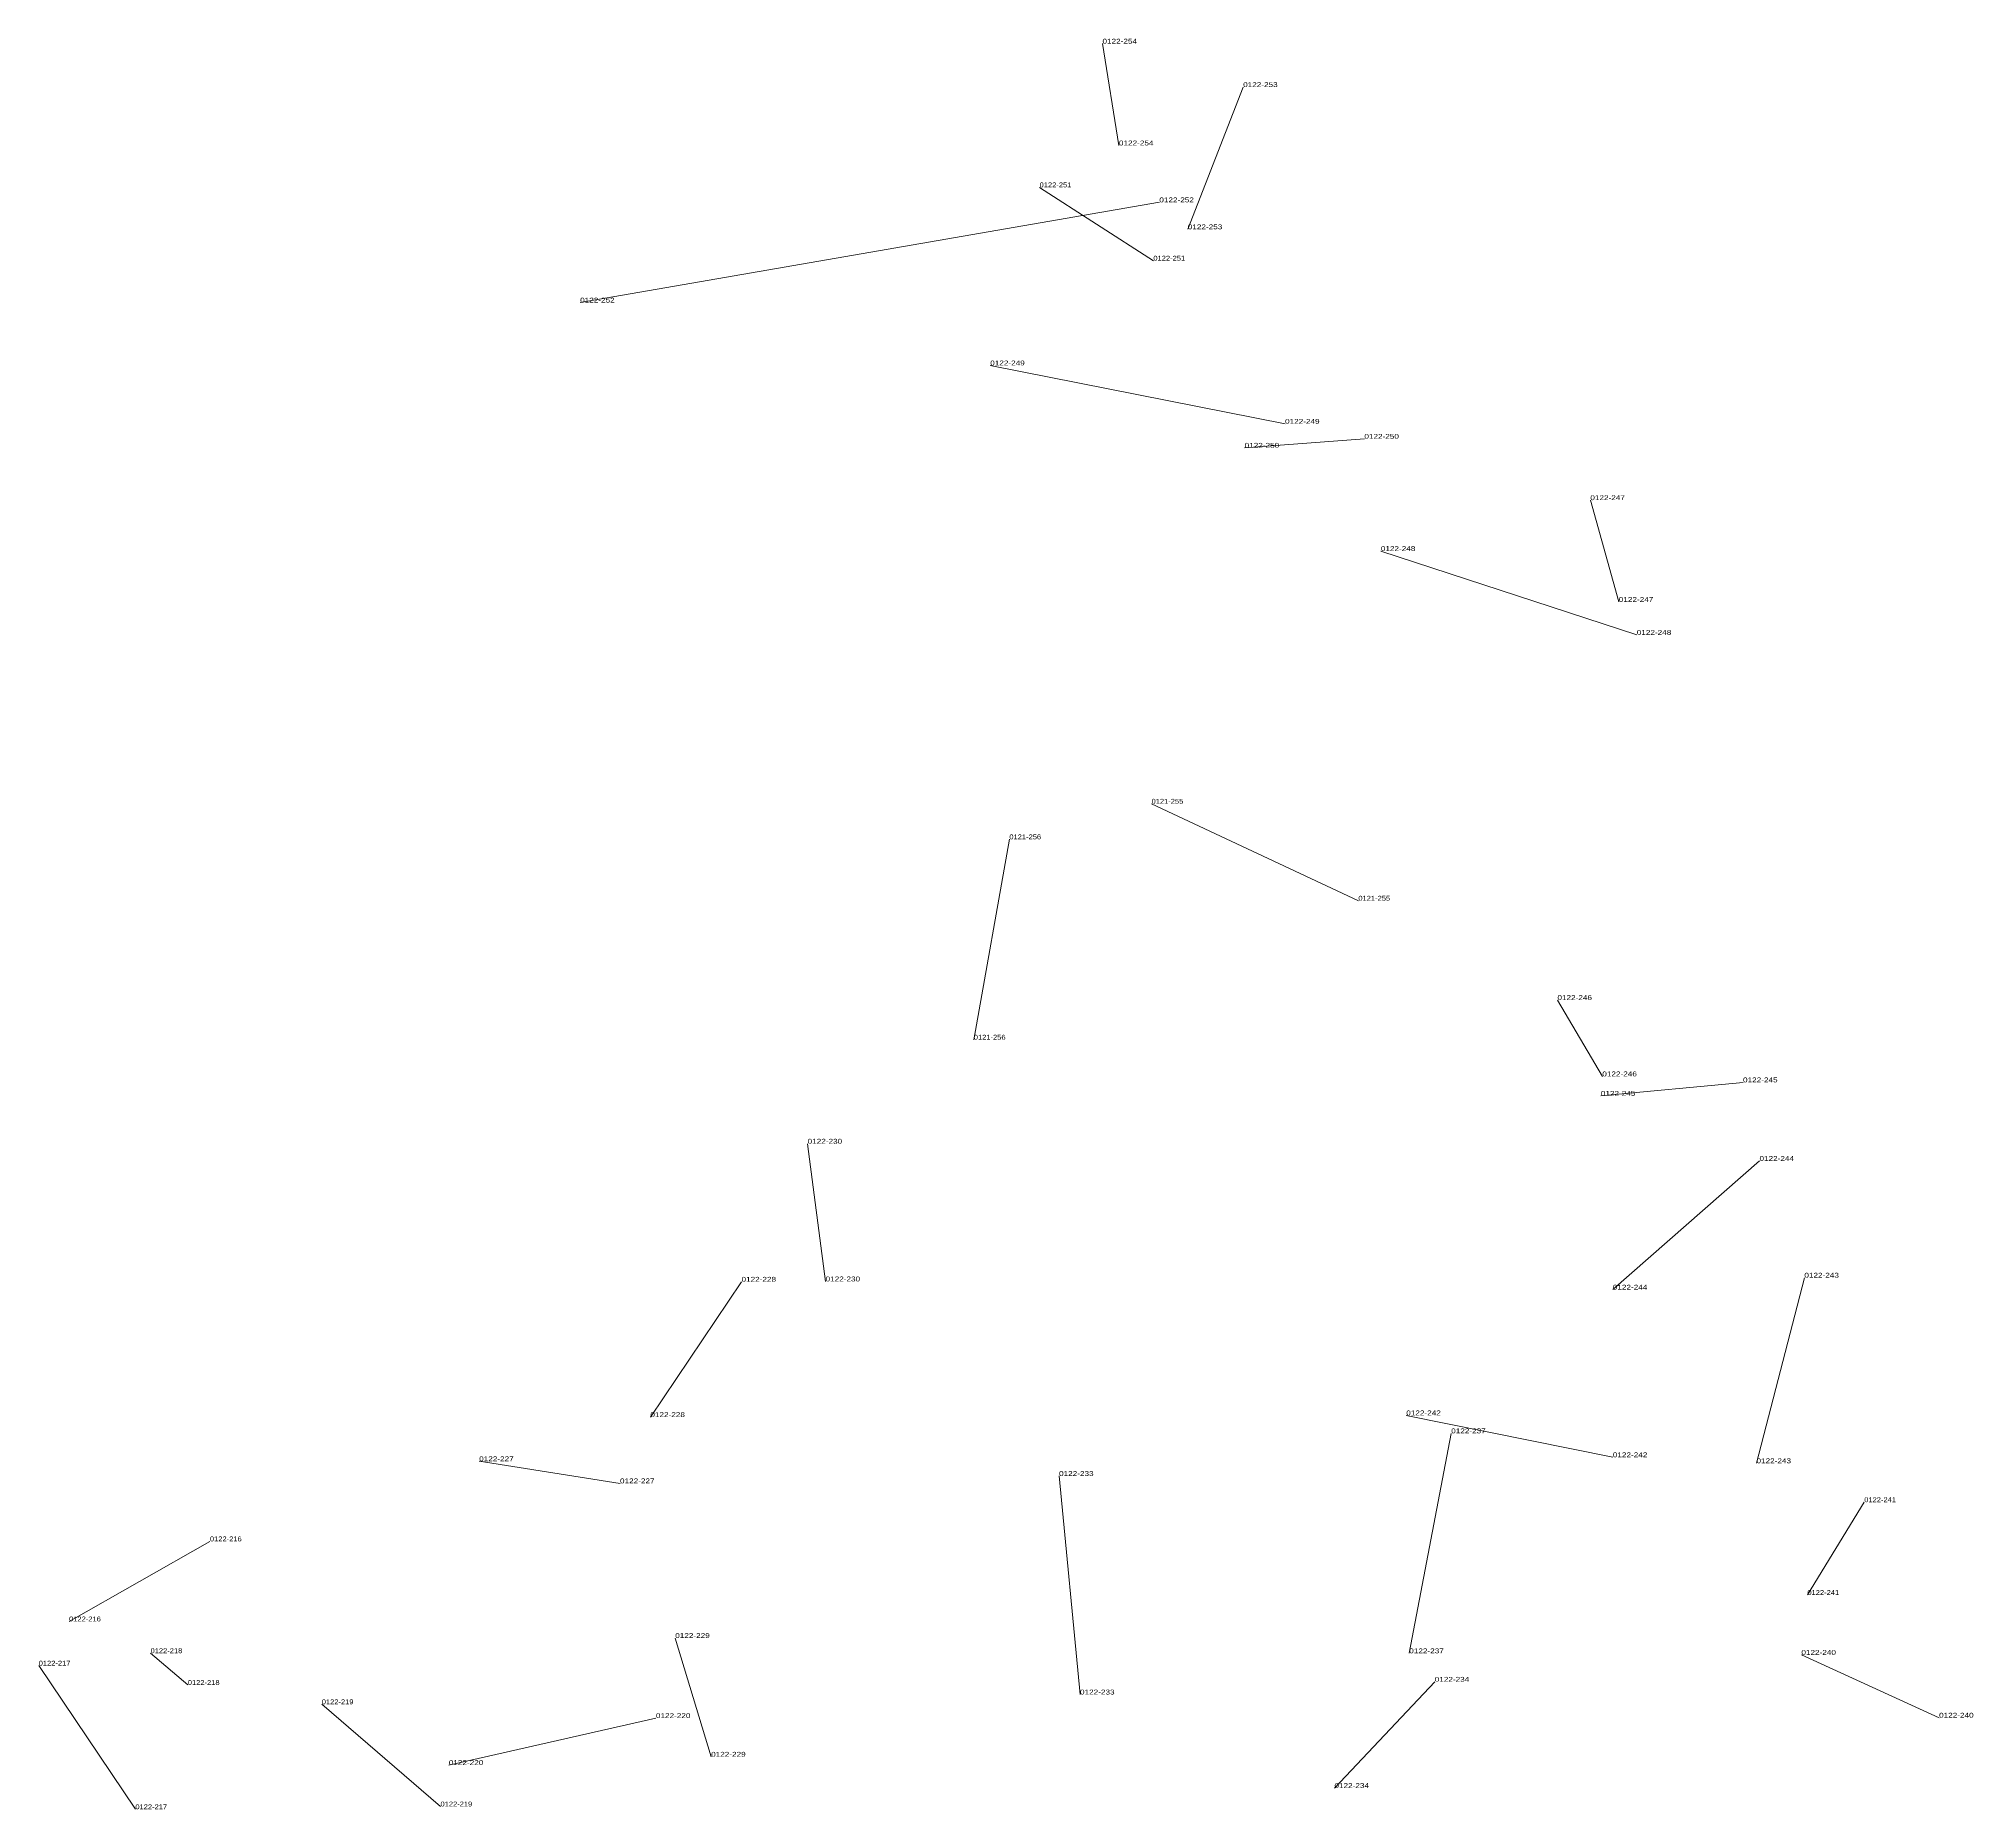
# Model space of a CAD drawing. Header units: metres. Extents: x 571156 to 607184, y 703608 to 727431.
# Drawn here: x 605535 to 606326, y 716419 to 717144 of the extents above; entities that cross this region are included whole.
import ezdxf

# ---------------------------------------------------------------- set-up
doc = ezdxf.new("R2010")
doc.units = ezdxf.units.M
doc.header["$LTSCALE"] = 0.8
doc.layers.add('60', color=7, linetype='Continuous', lineweight=13)
doc.layers.add('61', color=7, linetype='Continuous')

msp = doc.modelspace()

# ---------------------------------------------------------------- linework, layer by layer
at = {"layer": '60'}
for p, q in [((605976.91, 717100.02), (605970.17, 717141.66)), ((606005.07, 717065.73), (606027.72, 717123.9)), ((605990.99, 717052.88), (605944.45, 717082.88)), ((605756.48, 717035.73), (605993.44, 717076.75)), ((606044.87, 716986.14), (605924.25, 717010.02)), ((606028.34, 716976.34), (606077.32, 716980.01)), ((606181.41, 716913.27), (606169.77, 716954.91)), ((606188.76, 716899.8), (606084.06, 716934.09)), ((605990.25, 716830.71), (606074.86, 716791.04)), ((605932.07, 716816.16), (605917.53, 716734.19)), ((606174.67, 716719.18), (606156.3, 716750.41)), ((606174.06, 716711.22), (606232.23, 716716.73)), ((605856.9, 716635.3), (605849.55, 716691.63)), ((606178.96, 716631.93), (606238.96, 716684.59)), ((605785.22, 716579.8), (605822.5, 716635.16)), ((606237.74, 716560.91), (606257.33, 716636.83)), ((606178.96, 716563.35), (606094.46, 716580.5)), ((606095.69, 716483.15), (606112.83, 716573.15)), ((605772.79, 716552.69), (605715.17, 716561.72)), ((605960.99, 716466.31), (605952.41, 716555.7)), ((606258.56, 716507.02), (606281.82, 716544.99)), ((605547.4, 716496.2), (605605.02, 716528.96)), ((605795.38, 716489.42), (605810.07, 716440.84)), ((605534.97, 716478.12), (605574.52, 716419.37)), ((605580.73, 716483.21), (605595.98, 716470.21)), ((606256.11, 716482.53), (606312.44, 716456.82)), ((606065.07, 716428.04), (606106.1, 716471.51)), ((605650.77, 716462.31), (605699.35, 716420.5)), ((605702.74, 716437.45), (605787.48, 716456.66))]:
    msp.add_line(p, q, dxfattribs=at)

# ---------------------------------------------------------------- texts
for s, width, p in [('0122-254', 1.25, (605970.17, 717141.66)), ('0122-253', 1.25, (606027.72, 717123.9)), ('0122-251', 1.15, (605944.45, 717082.88)), ('0122-252', 1.25, (605993.44, 717076.75)), ('0122-249', 1.25, (605924.25, 717010.02)), ('0122-250', 1.25, (606077.32, 716980.01)), ('0122-247', 1.25, (606169.77, 716954.91)), ('0122-248', 1.25, (606084.06, 716934.09)), ('0121-255', 1.15, (606074.86, 716791.04)), ('0122-246', 1.25, (606156.3, 716750.41)), ('0121-256', 1.15, (605917.53, 716734.19)), ('0122-245', 1.25, (606232.23, 716716.73)), ('0122-230', 1.25, (605849.55, 716691.63)), ('0122-244', 1.25, (606238.96, 716684.59)), ('0122-228', 1.25, (605822.5, 716635.16)), ('0122-243', 1.25, (606257.33, 716636.83)), ('0122-242', 1.25, (606094.46, 716580.5)), ('0122-237', 1.25, (606112.83, 716573.15)), ('0122-227', 1.25, (605715.17, 716561.72)), ('0122-233', 1.25, (605952.41, 716555.7)), ('0122-241', 1.15, (606281.82, 716544.99)), ('0122-216', 1.15, (605605.02, 716528.96)), ('0122-218', 1.15, (605595.98, 716470.21)), ('0122-234', 1.25, (606106.1, 716471.51)), ('0122-220', 1.25, (605787.48, 716456.66)), ('0122-240', 1.25, (606312.44, 716456.82)), ('0122-229', 1.25, (605810.07, 716440.84)), ('0122-217', 1.15, (605574.52, 716419.37)), ('0122-219', 1.15, (605699.35, 716420.5))]:
    msp.add_text(s, height=2, dxfattribs=dict(at, width=width)).set_placement(p)
at = {"layer": '61'}
for s, width, p in [('0122-254', 1.25, (605976.91, 717100.02)), ('0122-253', 1.25, (606005.07, 717065.73)), ('0122-251', 1.15, (605990.99, 717052.88)), ('0122-252', 1.25, (605756.48, 717035.73)), ('0122-249', 1.25, (606044.87, 716986.14)), ('0122-250', 1.25, (606028.34, 716976.34)), ('0122-247', 1.25, (606181.41, 716913.27)), ('0122-248', 1.25, (606188.76, 716899.8)), ('0121-255', 1.15, (605990.25, 716830.71)), ('0121-256', 1.15, (605932.07, 716816.16)), ('0122-246', 1.25, (606174.67, 716719.18)), ('0122-245', 1.25, (606174.06, 716711.22)), ('0122-230', 1.25, (605856.9, 716635.3)), ('0122-244', 1.25, (606178.96, 716631.93)), ('0122-228', 1.25, (605785.22, 716579.8)), ('0122-242', 1.25, (606178.96, 716563.35)), ('0122-243', 1.25, (606237.74, 716560.91)), ('0122-227', 1.25, (605772.79, 716552.69)), ('0122-241', 1.15, (606258.56, 716507.02)), ('0122-216', 1.15, (605547.4, 716496.2)), ('0122-218', 1.15, (605580.73, 716483.21)), ('0122-229', 1.25, (605795.38, 716489.42)), ('0122-237', 1.25, (606095.69, 716483.15)), ('0122-240', 1.25, (606256.11, 716482.53)), ('0122-217', 1.15, (605534.97, 716478.12)), ('0122-233', 1.25, (605960.99, 716466.31)), ('0122-219', 1.15, (605650.77, 716462.31)), ('0122-220', 1.25, (605702.74, 716437.45)), ('0122-234', 1.25, (606065.07, 716428.04))]:
    msp.add_text(s, height=2, dxfattribs=dict(at, width=width)).set_placement(p)

doc.saveas('drawing.dxf')
